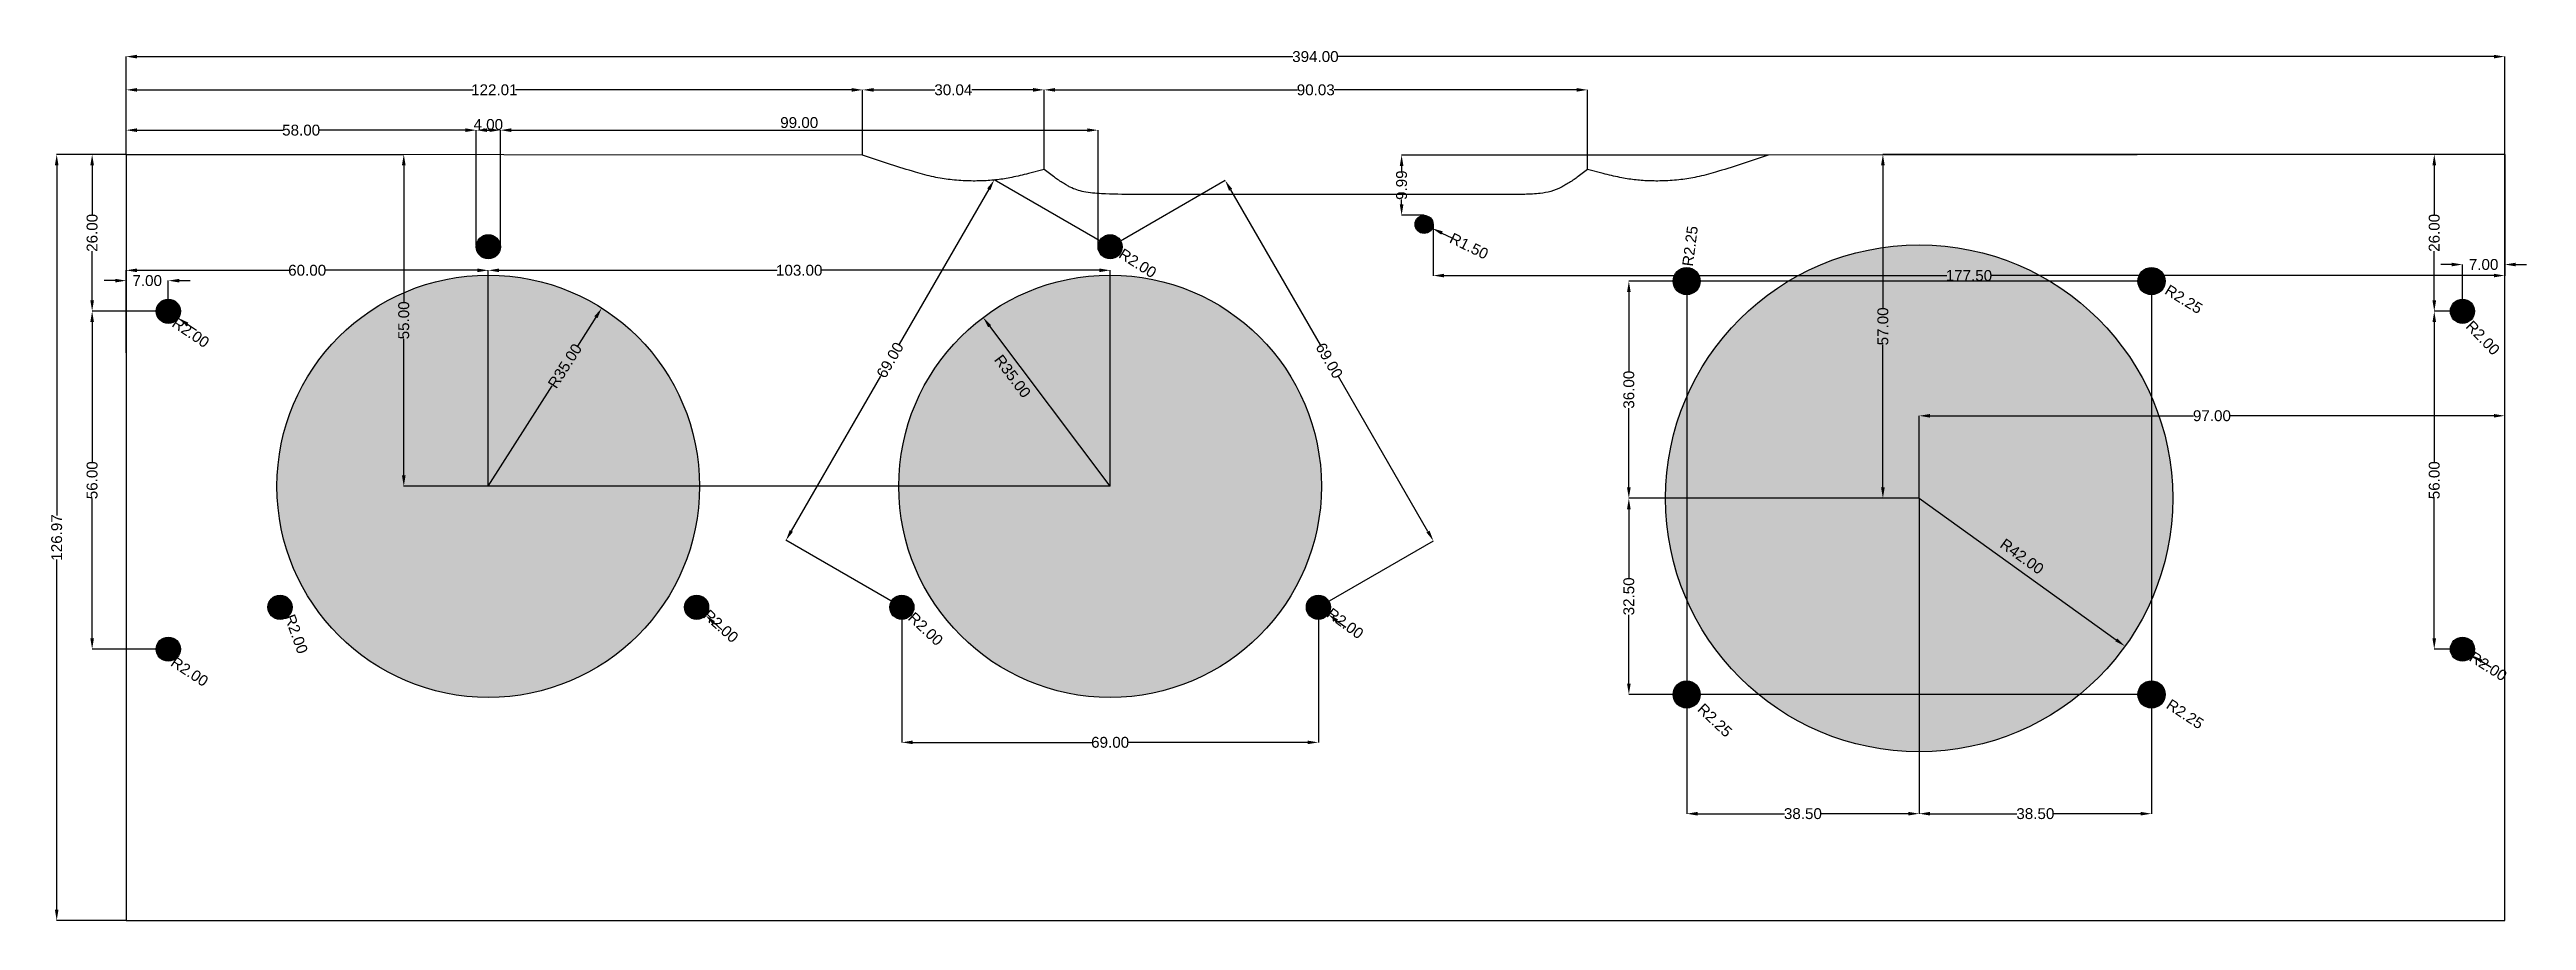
# Model space of a CAD drawing. Header units: centimetres. Extents: x -13 to 398, y 0 to 144.
import ezdxf

# ---------------------------------------------------------------- set-up
doc = ezdxf.new("R2010")
doc.units = ezdxf.units.CM
doc.header["$MEASUREMENT"] = 0
for name, color, linetype in [('Bemassung', 4, 'Continuous'), ('Schraffur', 7, 'Continuous'), ('Umrisse', 7, 'Continuous')]:
    doc.layers.add(name, color=color, linetype=linetype)
doc.styles.get("Standard").update_dxf_attribs({"font": 'arial.ttf'})
doc.dimstyles.get("Standard").update_dxf_attribs({"dimscale": 0.1, "dimtxt": 18, "dimasz": 18, "dimexe": 0.18, "dimexo": 0.0625, "dimgap": 0.09, "dimtad": 0, "dimzin": 0, "dimdsep": 46, "dimtxsty": 'Standard', "dimcen": 0, "dimadec": 0, "dimazin": 0, "dimtfac": 1, "dimtofl": 0, "dimtmove": 2, "dimatfit": 3, "dimfxl": 1, "dimtolj": 1, "dimtzin": 0, "dimarcsym": 0})

msp = doc.modelspace()

# ---------------------------------------------------------------- blocks, each defined once
blk = doc.blocks.new('*D36')
at = {"layer": 'Bemassung', "color": 0, "linetype": 'Continuous', "lineweight": -2, "transparency": 16777216}
for p, q in [((0, 126.98), (0, 137.69)), ((1.8, 137.67), (57.52, 137.67)), ((120.21, 137.67), (64.49, 137.67)), ((122.01, 126.87), (122.01, 137.69))]:
    blk.add_line(p, q, dxfattribs=at)
at = {"layer": 'Bemassung', "color": 0, "linetype": 'Continuous', "transparency": 16777216}
for points in [[(1.8, 137.97), (1.8, 137.37), (0, 137.67)], [(120.21, 137.97), (120.21, 137.37), (122.01, 137.67)]]:
    blk.add_solid(points, dxfattribs=at)
at = {"layer": 'Defpoints', "color": 0, "linetype": 'Continuous', "transparency": 16777216}
for p in [(122.01, 137.67), (0, 126.97), (122.01, 126.87)]:
    blk.add_point(p, dxfattribs=at)
at = {"layer": 'Bemassung', "color": 0, "linetype": 'Continuous', "transparency": 16777216, "insert": (61, 137.67), "char_height": 1.8, "attachment_point": 5}
blk.add_mtext('\\A1;122.01', dxfattribs=at)
blk = doc.blocks.new('*D37')
at = {"layer": 'Bemassung', "color": 0, "linetype": 'Continuous', "lineweight": -2, "transparency": 16777216}
for p, q in [((122.01, 126.87), (122.01, 137.69)), ((123.81, 137.67), (133.99, 137.67)), ((150.25, 137.67), (140.07, 137.67)), ((152.05, 124.48), (152.05, 137.69))]:
    blk.add_line(p, q, dxfattribs=at)
at = {"layer": 'Bemassung', "color": 0, "linetype": 'Continuous', "transparency": 16777216}
for points in [[(123.81, 137.97), (123.81, 137.37), (122.01, 137.67)], [(150.25, 137.97), (150.25, 137.37), (152.05, 137.67)]]:
    blk.add_solid(points, dxfattribs=at)
at = {"layer": 'Defpoints', "color": 0, "linetype": 'Continuous', "transparency": 16777216}
for p in [(152.05, 137.67), (122.01, 126.87), (152.05, 124.47)]:
    blk.add_point(p, dxfattribs=at)
at = {"layer": 'Bemassung', "color": 0, "linetype": 'Continuous', "transparency": 16777216, "insert": (137.03, 137.67), "char_height": 1.8, "attachment_point": 5}
blk.add_mtext('\\A1;30.04', dxfattribs=at)
blk = doc.blocks.new('*D38')
at = {"layer": 'Bemassung', "color": 0, "linetype": 'Continuous', "lineweight": -2, "transparency": 16777216}
for p, q in [((152.05, 124.48), (152.05, 137.69)), ((153.85, 137.67), (194.02, 137.67)), ((240.28, 137.67), (200.11, 137.67)), ((242.08, 124.48), (242.08, 137.69))]:
    blk.add_line(p, q, dxfattribs=at)
at = {"layer": 'Bemassung', "color": 0, "linetype": 'Continuous', "transparency": 16777216}
for points in [[(153.85, 137.97), (153.85, 137.37), (152.05, 137.67)], [(240.28, 137.97), (240.28, 137.37), (242.08, 137.67)]]:
    blk.add_solid(points, dxfattribs=at)
at = {"layer": 'Defpoints', "color": 0, "linetype": 'Continuous', "transparency": 16777216}
for p in [(242.08, 137.67), (152.05, 124.47), (242.08, 124.47)]:
    blk.add_point(p, dxfattribs=at)
at = {"layer": 'Bemassung', "color": 0, "linetype": 'Continuous', "transparency": 16777216, "insert": (197.06, 137.67), "char_height": 1.8, "attachment_point": 5}
blk.add_mtext('\\A1;90.03', dxfattribs=at)
blk = doc.blocks.new('*D39')
at = {"layer": 'Bemassung', "color": 0, "linetype": 'Continuous', "lineweight": -2, "transparency": 16777216}
for p, q in [((-0.01, 126.97), (-11.51, 126.97)), ((-11.49, 125.17), (-11.49, 67.15)), ((-11.49, 1.8), (-11.49, 59.82)), ((-0.01, 0), (-11.51, 0))]:
    blk.add_line(p, q, dxfattribs=at)
at = {"layer": 'Bemassung', "color": 0, "linetype": 'Continuous', "transparency": 16777216}
for points in [[(-11.79, 125.17), (-11.19, 125.17), (-11.49, 126.97)], [(-11.79, 1.8), (-11.19, 1.8), (-11.49, 0)]]:
    blk.add_solid(points, dxfattribs=at)
at = {"layer": 'Defpoints', "color": 0, "linetype": 'Continuous', "transparency": 16777216}
for p in [(0, 126.97), (0, 0), (-11.49, 0)]:
    blk.add_point(p, dxfattribs=at)
at = {"layer": 'Bemassung', "color": 0, "linetype": 'Continuous', "transparency": 16777216, "insert": (-11.49, 63.48), "char_height": 1.8, "attachment_point": 5, "rotation": 90}
blk.add_mtext('\\A1;126.97', dxfattribs=at)
blk = doc.blocks.new('*D40')
at = {"layer": 'Bemassung', "color": 0, "linetype": 'Continuous', "lineweight": -2, "transparency": 16777216}
for p, q in [((-1.8, 106.05), (-3.6, 106.05)), ((0, 100.98), (0, 106.07)), ((7, 100.98), (7, 106.07)), ((8.8, 106.05), (10.6, 106.05))]:
    blk.add_line(p, q, dxfattribs=at)
at = {"layer": 'Bemassung', "color": 0, "linetype": 'Continuous', "transparency": 16777216}
for points in [[(-1.8, 106.35), (-1.8, 105.75), (0, 106.05)], [(8.8, 106.35), (8.8, 105.75), (7, 106.05)]]:
    blk.add_solid(points, dxfattribs=at)
at = {"layer": 'Defpoints', "color": 0, "linetype": 'Continuous', "transparency": 16777216}
for p in [(0, 106.05), (0, 100.97), (7, 100.97)]:
    blk.add_point(p, dxfattribs=at)
at = {"layer": 'Bemassung', "color": 0, "linetype": 'Continuous', "transparency": 16777216, "insert": (3.5, 106.05), "char_height": 1.8, "attachment_point": 5}
blk.add_mtext('\\A1;7.00', dxfattribs=at)
blk = doc.blocks.new('*D41')
at = {"layer": 'Bemassung', "color": 0, "linetype": 'Continuous', "lineweight": -2, "transparency": 16777216}
for p, q in [((0, 126.98), (0, 131.01)), ((1.8, 130.99), (25.96, 130.99)), ((56.2, 130.99), (32.04, 130.99)), ((58, 111.92), (58, 131.01))]:
    blk.add_line(p, q, dxfattribs=at)
at = {"layer": 'Bemassung', "color": 0, "linetype": 'Continuous', "transparency": 16777216}
for points in [[(1.8, 131.29), (1.8, 130.69), (0, 130.99)], [(56.2, 131.29), (56.2, 130.69), (58, 130.99)]]:
    blk.add_solid(points, dxfattribs=at)
at = {"layer": 'Defpoints', "color": 0, "linetype": 'Continuous', "transparency": 16777216}
for p in [(58, 130.99), (0, 126.97), (58, 111.92)]:
    blk.add_point(p, dxfattribs=at)
at = {"layer": 'Bemassung', "color": 0, "linetype": 'Continuous', "transparency": 16777216, "insert": (29, 130.99), "char_height": 1.8, "attachment_point": 5}
blk.add_mtext('\\A1;58.00', dxfattribs=at)
blk = doc.blocks.new('*D42')
at = {"layer": 'Bemassung', "color": 0, "linetype": 'Continuous', "lineweight": -2, "transparency": 16777216}
for p, q in [((58, 111.92), (58, 131.01)), ((59.8, 130.99), (60.2, 130.99)), ((62, 111.92), (62, 131.01))]:
    blk.add_line(p, q, dxfattribs=at)
at = {"layer": 'Bemassung', "color": 0, "linetype": 'Continuous', "transparency": 16777216}
for points in [[(59.8, 131.29), (59.8, 130.69), (58, 130.99)], [(60.2, 131.29), (60.2, 130.69), (62, 130.99)]]:
    blk.add_solid(points, dxfattribs=at)
at = {"layer": 'Defpoints', "color": 0, "linetype": 'Continuous', "transparency": 16777216}
for p in [(62, 130.99), (58, 111.92), (62, 111.92)]:
    blk.add_point(p, dxfattribs=at)
at = {"layer": 'Bemassung', "color": 0, "linetype": 'Continuous', "transparency": 16777216, "insert": (60, 131.92), "char_height": 1.8, "attachment_point": 5}
blk.add_mtext('\\A1;4.00', dxfattribs=at)
blk = doc.blocks.new('*D43')
at = {"layer": 'Bemassung', "color": 0, "linetype": 'Continuous', "lineweight": -2, "transparency": 16777216}
for p, q in [((62, 111.92), (62, 131.01)), ((63.8, 130.99), (159.2, 130.99)), ((161, 111.92), (161, 131.01))]:
    blk.add_line(p, q, dxfattribs=at)
at = {"layer": 'Bemassung', "color": 0, "linetype": 'Continuous', "transparency": 16777216}
for points in [[(63.8, 131.29), (63.8, 130.69), (62, 130.99)], [(159.2, 131.29), (159.2, 130.69), (161, 130.99)]]:
    blk.add_solid(points, dxfattribs=at)
at = {"layer": 'Defpoints', "color": 0, "linetype": 'Continuous', "transparency": 16777216}
for p in [(161, 130.99), (62, 111.92), (161, 111.92)]:
    blk.add_point(p, dxfattribs=at)
at = {"layer": 'Bemassung', "color": 0, "linetype": 'Continuous', "transparency": 16777216, "insert": (111.5, 132.24), "char_height": 1.8, "attachment_point": 5}
blk.add_mtext('\\A1;99.00', dxfattribs=at)
blk = doc.blocks.new('*D44')
at = {"layer": 'Bemassung', "color": 0, "linetype": 'Continuous', "lineweight": -2, "transparency": 16777216}
for p, q in [((-0.01, 126.97), (-5.64, 126.97)), ((-5.62, 125.17), (-5.62, 117.03)), ((-5.62, 102.77), (-5.62, 110.91)), ((6.99, 100.97), (-5.64, 100.97))]:
    blk.add_line(p, q, dxfattribs=at)
at = {"layer": 'Bemassung', "color": 0, "linetype": 'Continuous', "transparency": 16777216}
for points in [[(-5.92, 125.17), (-5.32, 125.17), (-5.62, 126.97)], [(-5.92, 102.77), (-5.32, 102.77), (-5.62, 100.97)]]:
    blk.add_solid(points, dxfattribs=at)
at = {"layer": 'Defpoints', "color": 0, "linetype": 'Continuous', "transparency": 16777216}
for p in [(0, 126.97), (-5.62, 100.97), (7, 100.97)]:
    blk.add_point(p, dxfattribs=at)
at = {"layer": 'Bemassung', "color": 0, "linetype": 'Continuous', "transparency": 16777216, "insert": (-5.62, 113.97), "char_height": 1.8, "attachment_point": 5, "rotation": 90}
blk.add_mtext('\\A1;26.00', dxfattribs=at)
blk = doc.blocks.new('*D45')
at = {"layer": 'Bemassung', "color": 0, "linetype": 'Continuous', "lineweight": -2, "transparency": 16777216}
for p, q in [((6.99, 100.97), (-5.64, 100.97)), ((-5.62, 99.17), (-5.62, 76.01)), ((-5.62, 46.77), (-5.62, 69.93)), ((6.99, 44.97), (-5.64, 44.97))]:
    blk.add_line(p, q, dxfattribs=at)
at = {"layer": 'Bemassung', "color": 0, "linetype": 'Continuous', "transparency": 16777216}
for points in [[(-5.92, 99.17), (-5.32, 99.17), (-5.62, 100.97)], [(-5.92, 46.77), (-5.32, 46.77), (-5.62, 44.97)]]:
    blk.add_solid(points, dxfattribs=at)
at = {"layer": 'Defpoints', "color": 0, "linetype": 'Continuous', "transparency": 16777216}
for p in [(7, 100.97), (-5.62, 44.97), (7, 44.97)]:
    blk.add_point(p, dxfattribs=at)
at = {"layer": 'Bemassung', "color": 0, "linetype": 'Continuous', "transparency": 16777216, "insert": (-5.62, 72.97), "char_height": 1.8, "attachment_point": 5, "rotation": 90}
blk.add_mtext('\\A1;56.00', dxfattribs=at)
blk = doc.blocks.new('*D46')
at = {"layer": 'Bemassung', "color": 0, "linetype": 'Continuous', "lineweight": -2, "transparency": 16777216}
for p, q in [((142.9, 121.19), (128.07, 95.52)), ((162.99, 111.67), (143.78, 122.76)), ((110.2, 64.56), (125.02, 90.24)), ((128.49, 51.91), (109.28, 63.01))]:
    blk.add_line(p, q, dxfattribs=at)
at = {"layer": 'Bemassung', "color": 0, "linetype": 'Continuous', "transparency": 16777216}
for points in [[(142.64, 121.34), (143.16, 121.04), (143.8, 122.75)], [(109.94, 64.71), (110.46, 64.41), (109.3, 63)]]:
    blk.add_solid(points, dxfattribs=at)
at = {"layer": 'Defpoints', "color": 0, "linetype": 'Continuous', "transparency": 16777216}
for p in [(143.8, 122.75), (163, 111.67), (128.5, 51.91)]:
    blk.add_point(p, dxfattribs=at)
at = {"layer": 'Bemassung', "color": 0, "linetype": 'Continuous', "transparency": 16777216, "insert": (126.55, 92.88), "char_height": 1.8, "attachment_point": 5, "rotation": 60}
blk.add_mtext('\\A1;69.00', dxfattribs=at)
blk = doc.blocks.new('*D47')
at = {"layer": 'Bemassung', "color": 0, "linetype": 'Continuous', "lineweight": -2, "transparency": 16777216}
for p, q in [((128.5, 51.65), (128.5, 29.5)), ((197.5, 51.65), (197.5, 29.5)), ((130.3, 29.52), (159.95, 29.52)), ((195.7, 29.52), (166.05, 29.52))]:
    blk.add_line(p, q, dxfattribs=at)
at = {"layer": 'Bemassung', "color": 0, "linetype": 'Continuous', "transparency": 16777216}
for points in [[(130.3, 29.82), (130.3, 29.22), (128.5, 29.52)], [(195.7, 29.82), (195.7, 29.22), (197.5, 29.52)]]:
    blk.add_solid(points, dxfattribs=at)
at = {"layer": 'Defpoints', "color": 0, "linetype": 'Continuous', "transparency": 16777216}
for p in [(128.5, 51.66), (197.5, 51.66), (197.5, 29.52)]:
    blk.add_point(p, dxfattribs=at)
at = {"layer": 'Bemassung', "color": 0, "linetype": 'Continuous', "transparency": 16777216, "insert": (163, 29.52), "char_height": 1.8, "attachment_point": 5}
blk.add_mtext('\\A1;69.00', dxfattribs=at)
blk = doc.blocks.new('*D48')
at = {"layer": 'Bemassung', "color": 0, "linetype": 'Continuous', "lineweight": -2, "transparency": 16777216}
for p, q in [((163.01, 111.67), (182.07, 122.68)), ((182.95, 121.11), (197.78, 95.43)), ((215.65, 64.47), (200.83, 90.15)), ((197.51, 51.91), (216.57, 62.92))]:
    blk.add_line(p, q, dxfattribs=at)
at = {"layer": 'Bemassung', "color": 0, "linetype": 'Continuous', "transparency": 16777216}
for points in [[(183.21, 121.26), (182.69, 120.96), (182.05, 122.67)], [(215.91, 64.62), (215.39, 64.32), (216.55, 62.91)]]:
    blk.add_solid(points, dxfattribs=at)
at = {"layer": 'Defpoints', "color": 0, "linetype": 'Continuous', "transparency": 16777216}
for p in [(163, 111.67), (216.55, 62.91), (197.5, 51.91)]:
    blk.add_point(p, dxfattribs=at)
at = {"layer": 'Bemassung', "color": 0, "linetype": 'Continuous', "transparency": 16777216, "insert": (199.3, 92.79), "char_height": 1.8, "attachment_point": 5, "rotation": 300}
blk.add_mtext('\\A1;69.00', dxfattribs=at)
blk = doc.blocks.new('*D50')
at = {"layer": 'Bemassung', "color": 0, "linetype": 'Continuous', "lineweight": -2, "transparency": 16777216}
blk.add_line((10.15, 98.84), (11.64, 97.83), dxfattribs=at)
at = {"layer": 'Bemassung', "color": 0, "linetype": 'Continuous', "transparency": 16777216}
blk.add_solid([(10.32, 99.09), (9.98, 98.59), (8.66, 99.85)], dxfattribs=at)
at = {"layer": 'Defpoints', "color": 0, "linetype": 'Continuous', "transparency": 16777216}
for p in [(7, 100.97), (8.66, 99.85)]:
    blk.add_point(p, dxfattribs=at)
at = {"layer": 'Bemassung', "color": 0, "linetype": 'Continuous', "transparency": 16777216, "insert": (10.71, 97.43), "char_height": 1.8, "attachment_point": 5, "rotation": 325.9093}
blk.add_mtext('\\A1;R2.00', dxfattribs=at)
blk = doc.blocks.new('*D51')
at = {"layer": 'Bemassung', "color": 0, "linetype": 'Continuous', "lineweight": -2, "transparency": 16777216}
blk.add_line((7, 44.97), (7.17, 44.86), dxfattribs=at)
at = {"layer": 'Bemassung', "color": 0, "linetype": 'Continuous', "transparency": 16777216}
blk.add_solid([(7.33, 45.11), (7, 44.61), (8.67, 43.88)], dxfattribs=at)
at = {"layer": 'Defpoints', "color": 0, "linetype": 'Continuous', "transparency": 16777216}
for p in [(7, 44.97), (8.67, 43.88)]:
    blk.add_point(p, dxfattribs=at)
at = {"layer": 'Bemassung', "color": 0, "linetype": 'Continuous', "transparency": 16777216, "insert": (10.52, 41.24), "char_height": 1.8, "attachment_point": 5, "rotation": 326.8645}
blk.add_mtext('\\A1;R2.00', dxfattribs=at)
blk = doc.blocks.new('*D52')
at = {"layer": 'Bemassung', "color": 0, "linetype": 'Continuous', "lineweight": -2, "transparency": 16777216}
blk.add_line((25.5, 51.91), (25.57, 51.72), dxfattribs=at)
at = {"layer": 'Bemassung', "color": 0, "linetype": 'Continuous', "transparency": 16777216}
blk.add_solid([(25.85, 51.82), (25.29, 51.62), (26.18, 50.03)], dxfattribs=at)
at = {"layer": 'Defpoints', "color": 0, "linetype": 'Continuous', "transparency": 16777216}
for p in [(25.5, 51.91), (26.18, 50.03)]:
    blk.add_point(p, dxfattribs=at)
at = {"layer": 'Bemassung', "color": 0, "linetype": 'Continuous', "transparency": 16777216, "insert": (28.19, 47.49), "char_height": 1.8, "attachment_point": 5, "rotation": 289.8149}
blk.add_mtext('\\A1;R2.00', dxfattribs=at)
blk = doc.blocks.new('*D53')
at = {"layer": 'Bemassung', "color": 0, "linetype": 'Continuous', "lineweight": -2, "transparency": 16777216}
blk.add_line((97.33, 49.37), (98.67, 48.17), dxfattribs=at)
at = {"layer": 'Bemassung', "color": 0, "linetype": 'Continuous', "transparency": 16777216}
blk.add_solid([(97.53, 49.6), (97.13, 49.15), (95.99, 50.57)], dxfattribs=at)
at = {"layer": 'Defpoints', "color": 0, "linetype": 'Continuous', "transparency": 16777216}
for p in [(94.5, 51.91), (95.99, 50.57)]:
    blk.add_point(p, dxfattribs=at)
at = {"layer": 'Bemassung', "color": 0, "linetype": 'Continuous', "transparency": 16777216, "insert": (98.51, 48.78), "char_height": 1.8, "attachment_point": 5, "rotation": 318.1187}
blk.add_mtext('\\A1;R2.00', dxfattribs=at)
blk = doc.blocks.new('*D54')
at = {"layer": 'Bemassung', "color": 0, "linetype": 'Continuous', "lineweight": -2, "transparency": 16777216}
blk.add_line((128.5, 51.91), (128.65, 51.77), dxfattribs=at)
at = {"layer": 'Bemassung', "color": 0, "linetype": 'Continuous', "transparency": 16777216}
blk.add_solid([(128.85, 51.99), (128.44, 51.55), (129.96, 50.54)], dxfattribs=at)
at = {"layer": 'Defpoints', "color": 0, "linetype": 'Continuous', "transparency": 16777216}
for p in [(128.5, 51.91), (129.96, 50.54)]:
    blk.add_point(p, dxfattribs=at)
at = {"layer": 'Bemassung', "color": 0, "linetype": 'Continuous', "transparency": 16777216, "insert": (132.44, 48.32), "char_height": 1.8, "attachment_point": 5, "rotation": 316.8653}
blk.add_mtext('\\A1;R2.00', dxfattribs=at)
blk = doc.blocks.new('*D55')
at = {"layer": 'Bemassung', "color": 0, "linetype": 'Continuous', "lineweight": -2, "transparency": 16777216}
blk.add_line((163, 111.67), (163.17, 111.56), dxfattribs=at)
at = {"layer": 'Bemassung', "color": 0, "linetype": 'Continuous', "transparency": 16777216}
blk.add_solid([(163.33, 111.81), (163.01, 111.31), (164.69, 110.6)], dxfattribs=at)
at = {"layer": 'Defpoints', "color": 0, "linetype": 'Continuous', "transparency": 16777216}
for p in [(163, 111.67), (164.69, 110.6)]:
    blk.add_point(p, dxfattribs=at)
at = {"layer": 'Bemassung', "color": 0, "linetype": 'Continuous', "transparency": 16777216, "insert": (167.57, 108.94), "char_height": 1.8, "attachment_point": 5, "rotation": 327.6788}
blk.add_mtext('\\A1;R2.00', dxfattribs=at)
blk = doc.blocks.new('*D56')
at = {"layer": 'Bemassung', "color": 0, "linetype": 'Continuous', "lineweight": -2, "transparency": 16777216}
blk.add_line((200.57, 49.67), (202.02, 48.61), dxfattribs=at)
at = {"layer": 'Bemassung', "color": 0, "linetype": 'Continuous', "transparency": 16777216}
blk.add_solid([(200.75, 49.91), (200.39, 49.43), (199.12, 50.73)], dxfattribs=at)
at = {"layer": 'Defpoints', "color": 0, "linetype": 'Continuous', "transparency": 16777216}
for p in [(197.5, 51.91), (199.12, 50.73)]:
    blk.add_point(p, dxfattribs=at)
at = {"layer": 'Bemassung', "color": 0, "linetype": 'Continuous', "transparency": 16777216, "insert": (201.94, 49.23), "char_height": 1.8, "attachment_point": 5, "rotation": 323.8902}
blk.add_mtext('\\A1;R2.00', dxfattribs=at)
blk = doc.blocks.new('*D58')
at = {"layer": 'Bemassung', "color": 0, "linetype": 'Continuous', "lineweight": -2, "transparency": 16777216}
blk.add_line((217.97, 113.94), (219.59, 113.15), dxfattribs=at)
at = {"layer": 'Bemassung', "color": 0, "linetype": 'Continuous', "transparency": 16777216}
blk.add_solid([(218.1, 114.21), (217.84, 113.67), (216.35, 114.73)], dxfattribs=at)
at = {"layer": 'Defpoints', "color": 0, "linetype": 'Continuous', "transparency": 16777216}
for p in [(215, 115.38), (216.35, 114.73)]:
    blk.add_point(p, dxfattribs=at)
at = {"layer": 'Bemassung', "color": 0, "linetype": 'Continuous', "transparency": 16777216, "insert": (222.45, 111.77), "char_height": 1.8, "attachment_point": 5, "rotation": 334.1256}
blk.add_mtext('\\A1;R1.50', dxfattribs=at)
blk = doc.blocks.new('*D65')
at = {"layer": 'Bemassung', "color": 0, "linetype": 'Continuous', "lineweight": -2, "transparency": 16777216}
for p, q in [((0, 126.98), (0, 143.2)), ((1.8, 143.18), (193.26, 143.18)), ((392.2, 143.18), (200.74, 143.18)), ((394, 126.98), (394, 143.2))]:
    blk.add_line(p, q, dxfattribs=at)
at = {"layer": 'Bemassung', "color": 0, "linetype": 'Continuous', "transparency": 16777216}
for points in [[(1.8, 143.48), (1.8, 142.88), (0, 143.18)], [(392.2, 143.48), (392.2, 142.88), (394, 143.18)]]:
    blk.add_solid(points, dxfattribs=at)
at = {"layer": 'Defpoints', "color": 0, "linetype": 'Continuous', "transparency": 16777216}
for p in [(394, 143.18), (0, 126.97), (394, 126.97)]:
    blk.add_point(p, dxfattribs=at)
at = {"layer": 'Bemassung', "color": 0, "linetype": 'Continuous', "transparency": 16777216, "insert": (197, 143.18), "char_height": 1.8, "attachment_point": 5}
blk.add_mtext('\\A1;394.00', dxfattribs=at)
blk = doc.blocks.new('*D66')
at = {"layer": 'Bemassung', "color": 0, "linetype": 'Continuous', "lineweight": -2, "transparency": 16777216}
for p, q in [((0, 94.11), (0, 107.78)), ((1.8, 107.76), (26.95, 107.76)), ((58.2, 107.76), (33.05, 107.76)), ((60, 72.23), (60, 107.78))]:
    blk.add_line(p, q, dxfattribs=at)
at = {"layer": 'Bemassung', "color": 0, "linetype": 'Continuous', "transparency": 16777216}
for points in [[(1.8, 108.06), (1.8, 107.46), (0, 107.76)], [(58.2, 108.06), (58.2, 107.46), (60, 107.76)]]:
    blk.add_solid(points, dxfattribs=at)
at = {"layer": 'Defpoints', "color": 0, "linetype": 'Continuous', "transparency": 16777216}
for p in [(60, 107.76), (0, 94.1), (60, 72.22)]:
    blk.add_point(p, dxfattribs=at)
at = {"layer": 'Bemassung', "color": 0, "linetype": 'Continuous', "transparency": 16777216, "insert": (30, 107.76), "char_height": 1.8, "attachment_point": 5}
blk.add_mtext('\\A1;60.00', dxfattribs=at)
blk = doc.blocks.new('*D67')
at = {"layer": 'Bemassung', "color": 0, "linetype": 'Continuous', "lineweight": -2, "transparency": 16777216}
for p, q in [((60, 71.98), (60, 107.78)), ((61.8, 107.76), (107.84, 107.76)), ((161.2, 107.76), (115.16, 107.76)), ((163, 71.98), (163, 107.78))]:
    blk.add_line(p, q, dxfattribs=at)
at = {"layer": 'Bemassung', "color": 0, "linetype": 'Continuous', "transparency": 16777216}
for points in [[(61.8, 108.06), (61.8, 107.46), (60, 107.76)], [(161.2, 108.06), (161.2, 107.46), (163, 107.76)]]:
    blk.add_solid(points, dxfattribs=at)
at = {"layer": 'Defpoints', "color": 0, "linetype": 'Continuous', "transparency": 16777216}
for p in [(163, 107.76), (60, 71.97), (163, 71.97)]:
    blk.add_point(p, dxfattribs=at)
at = {"layer": 'Bemassung', "color": 0, "linetype": 'Continuous', "transparency": 16777216, "insert": (111.5, 107.76), "char_height": 1.8, "attachment_point": 5}
blk.add_mtext('\\A1;103.00', dxfattribs=at)
blk = doc.blocks.new('*D68')
at = {"layer": 'Bemassung', "color": 0, "linetype": 'Continuous', "lineweight": -2, "transparency": 16777216}
for p, q in [((0.01, 126.97), (46.02, 126.97)), ((46, 125.17), (46, 102.51)), ((46, 73.77), (46, 96.43)), ((162.99, 71.97), (45.98, 71.97))]:
    blk.add_line(p, q, dxfattribs=at)
at = {"layer": 'Bemassung', "color": 0, "linetype": 'Continuous', "transparency": 16777216}
for points in [[(45.7, 125.17), (46.3, 125.17), (46, 126.97)], [(45.7, 73.77), (46.3, 73.77), (46, 71.97)]]:
    blk.add_solid(points, dxfattribs=at)
at = {"layer": 'Defpoints', "color": 0, "linetype": 'Continuous', "transparency": 16777216}
for p in [(0, 126.97), (46, 71.97), (163, 71.97)]:
    blk.add_point(p, dxfattribs=at)
at = {"layer": 'Bemassung', "color": 0, "linetype": 'Continuous', "transparency": 16777216, "insert": (46, 99.47), "char_height": 1.8, "attachment_point": 5, "rotation": 90}
blk.add_mtext('\\A1;55.00', dxfattribs=at)
blk = doc.blocks.new('*D69')
at = {"layer": 'Bemassung', "color": 0, "linetype": 'Continuous', "lineweight": -2, "transparency": 16777216}
for p, q in [((272.01, 126.87), (211.26, 126.87)), ((211.28, 125.07), (211.28, 124.22)), ((211.28, 118.68), (211.28, 119.52)), ((215, 116.88), (211.26, 116.88))]:
    blk.add_line(p, q, dxfattribs=at)
at = {"layer": 'Bemassung', "color": 0, "linetype": 'Continuous', "transparency": 16777216}
for points in [[(210.98, 125.07), (211.58, 125.07), (211.28, 126.87)], [(210.98, 118.68), (211.58, 118.68), (211.28, 116.88)]]:
    blk.add_solid(points, dxfattribs=at)
at = {"layer": 'Defpoints', "color": 0, "linetype": 'Continuous', "transparency": 16777216}
for p in [(272.02, 126.87), (211.28, 116.88), (215, 116.88)]:
    blk.add_point(p, dxfattribs=at)
at = {"layer": 'Bemassung', "color": 0, "linetype": 'Continuous', "transparency": 16777216, "insert": (211.28, 121.87), "char_height": 1.8, "attachment_point": 5, "rotation": 90}
blk.add_mtext('\\A1;9.99', dxfattribs=at)
blk = doc.blocks.new('*D79')
at = {"layer": 'Bemassung', "color": 0, "linetype": 'Continuous', "lineweight": -2, "transparency": 16777216}
for p, q in [((394, 126.96), (394, 108.7)), ((385.2, 108.72), (383.4, 108.72)), ((387, 100.98), (387, 108.74)), ((395.8, 108.72), (397.6, 108.72))]:
    blk.add_line(p, q, dxfattribs=at)
at = {"layer": 'Bemassung', "color": 0, "linetype": 'Continuous', "transparency": 16777216}
for points in [[(385.2, 109.02), (385.2, 108.42), (387, 108.72)], [(395.8, 109.02), (395.8, 108.42), (394, 108.72)]]:
    blk.add_solid(points, dxfattribs=at)
at = {"layer": 'Defpoints', "color": 0, "linetype": 'Continuous', "transparency": 16777216}
for p in [(394, 126.97), (387, 108.72), (387, 100.97)]:
    blk.add_point(p, dxfattribs=at)
at = {"layer": 'Bemassung', "color": 0, "linetype": 'Continuous', "transparency": 16777216, "insert": (390.5, 108.72), "char_height": 1.8, "attachment_point": 5}
blk.add_mtext('\\A1;7.00', dxfattribs=at)
blk = doc.blocks.new('*D80')
at = {"layer": 'Bemassung', "color": 0, "linetype": 'Continuous', "lineweight": -2, "transparency": 16777216}
for p, q in [((393.99, 126.97), (382.31, 126.97)), ((382.33, 125.17), (382.33, 117.03)), ((382.33, 102.77), (382.33, 110.91)), ((386.99, 100.97), (382.31, 100.97))]:
    blk.add_line(p, q, dxfattribs=at)
at = {"layer": 'Bemassung', "color": 0, "linetype": 'Continuous', "transparency": 16777216}
for points in [[(382.03, 125.17), (382.63, 125.17), (382.33, 126.97)], [(382.03, 102.77), (382.63, 102.77), (382.33, 100.97)]]:
    blk.add_solid(points, dxfattribs=at)
at = {"layer": 'Defpoints', "color": 0, "linetype": 'Continuous', "transparency": 16777216}
for p in [(394, 126.97), (382.33, 100.97), (387, 100.97)]:
    blk.add_point(p, dxfattribs=at)
at = {"layer": 'Bemassung', "color": 0, "linetype": 'Continuous', "transparency": 16777216, "insert": (382.33, 113.97), "char_height": 1.8, "attachment_point": 5, "rotation": 90}
blk.add_mtext('\\A1;26.00', dxfattribs=at)
blk = doc.blocks.new('*D81')
at = {"layer": 'Bemassung', "color": 0, "linetype": 'Continuous', "lineweight": -2, "transparency": 16777216}
for p, q in [((386.99, 100.97), (382.31, 100.97)), ((382.33, 99.17), (382.33, 76.01)), ((382.33, 46.77), (382.33, 69.93)), ((386.99, 44.97), (382.31, 44.97))]:
    blk.add_line(p, q, dxfattribs=at)
at = {"layer": 'Bemassung', "color": 0, "linetype": 'Continuous', "transparency": 16777216}
for points in [[(382.03, 99.17), (382.63, 99.17), (382.33, 100.97)], [(382.03, 46.77), (382.63, 46.77), (382.33, 44.97)]]:
    blk.add_solid(points, dxfattribs=at)
at = {"layer": 'Defpoints', "color": 0, "linetype": 'Continuous', "transparency": 16777216}
for p in [(387, 100.97), (382.33, 44.97), (387, 44.97)]:
    blk.add_point(p, dxfattribs=at)
at = {"layer": 'Bemassung', "color": 0, "linetype": 'Continuous', "transparency": 16777216, "insert": (382.33, 72.97), "char_height": 1.8, "attachment_point": 5, "rotation": 90}
blk.add_mtext('\\A1;56.00', dxfattribs=at)
blk = doc.blocks.new('*D82')
at = {"layer": 'Bemassung', "color": 0, "linetype": 'Continuous', "lineweight": -2, "transparency": 16777216}
blk.add_line((387, 100.97), (387.14, 100.83), dxfattribs=at)
at = {"layer": 'Bemassung', "color": 0, "linetype": 'Continuous', "transparency": 16777216}
blk.add_solid([(387.35, 101.03), (386.92, 100.62), (388.39, 99.53)], dxfattribs=at)
at = {"layer": 'Defpoints', "color": 0, "linetype": 'Continuous', "transparency": 16777216}
for p in [(387, 100.97), (388.39, 99.53)]:
    blk.add_point(p, dxfattribs=at)
at = {"layer": 'Bemassung', "color": 0, "linetype": 'Continuous', "transparency": 16777216, "insert": (390.37, 96.56), "char_height": 1.8, "attachment_point": 5, "rotation": 313.937}
blk.add_mtext('\\A1;R2.00', dxfattribs=at)
blk = doc.blocks.new('*D83')
at = {"layer": 'Bemassung', "color": 0, "linetype": 'Continuous', "lineweight": -2, "transparency": 16777216}
blk.add_line((390.21, 42.93), (391.73, 41.97), dxfattribs=at)
at = {"layer": 'Bemassung', "color": 0, "linetype": 'Continuous', "transparency": 16777216}
blk.add_solid([(390.37, 43.19), (390.05, 42.68), (388.69, 43.9)], dxfattribs=at)
at = {"layer": 'Defpoints', "color": 0, "linetype": 'Continuous', "transparency": 16777216}
for p in [(387, 44.97), (388.69, 43.9)]:
    blk.add_point(p, dxfattribs=at)
at = {"layer": 'Bemassung', "color": 0, "linetype": 'Continuous', "transparency": 16777216, "insert": (391.26, 42.12), "char_height": 1.8, "attachment_point": 5, "rotation": 327.6082}
blk.add_mtext('\\A1;R2.00', dxfattribs=at)
blk = doc.blocks.new('*D84')
at = {"layer": 'Bemassung', "color": 0, "linetype": 'Continuous', "lineweight": -2, "transparency": 16777216}
for p, q in [((77.83, 99.98), (74.79, 95.2)), ((60, 71.97), (70.59, 88.61))]:
    blk.add_line(p, q, dxfattribs=at)
at = {"layer": 'Bemassung', "color": 0, "linetype": 'Continuous', "transparency": 16777216}
blk.add_solid([(77.57, 100.14), (78.08, 99.82), (78.79, 101.5)], dxfattribs=at)
at = {"layer": 'Defpoints', "color": 0, "linetype": 'Continuous', "transparency": 16777216}
for p in [(78.79, 101.5), (60, 71.97)]:
    blk.add_point(p, dxfattribs=at)
at = {"layer": 'Bemassung', "color": 0, "linetype": 'Continuous', "transparency": 16777216, "insert": (72.69, 91.91), "char_height": 1.8, "attachment_point": 5, "rotation": 57.5215}
blk.add_mtext('\\A1;R35.00', dxfattribs=at)
blk = doc.blocks.new('*D85')
at = {"layer": 'Bemassung', "color": 0, "linetype": 'Continuous', "lineweight": -2, "transparency": 16777216}
blk.add_line((163, 71.97), (143.05, 98.5), dxfattribs=at)
at = {"layer": 'Bemassung', "color": 0, "linetype": 'Continuous', "transparency": 16777216}
blk.add_solid([(143.29, 98.68), (142.81, 98.32), (141.96, 99.94)], dxfattribs=at)
at = {"layer": 'Defpoints', "color": 0, "linetype": 'Continuous', "transparency": 16777216}
for p in [(141.96, 99.94), (163, 71.97)]:
    blk.add_point(p, dxfattribs=at)
at = {"layer": 'Bemassung', "color": 0, "linetype": 'Continuous', "transparency": 16777216, "insert": (146.84, 90.21), "char_height": 1.8, "attachment_point": 5, "rotation": 306.9433}
blk.add_mtext('\\A1;R35.00', dxfattribs=at)
blk = doc.blocks.new('*D86')
at = {"layer": 'Bemassung', "color": 0, "linetype": 'Continuous', "lineweight": -2, "transparency": 16777216}
for p, q in [((216.5, 115.37), (216.5, 106.87)), ((394, 115.37), (394, 106.87)), ((218.3, 106.89), (301.59, 106.89)), ((392.2, 106.89), (308.91, 106.89))]:
    blk.add_line(p, q, dxfattribs=at)
at = {"layer": 'Bemassung', "color": 0, "linetype": 'Continuous', "transparency": 16777216}
for points in [[(218.3, 107.19), (218.3, 106.59), (216.5, 106.89)], [(392.2, 107.19), (392.2, 106.59), (394, 106.89)]]:
    blk.add_solid(points, dxfattribs=at)
at = {"layer": 'Defpoints', "color": 0, "linetype": 'Continuous', "transparency": 16777216}
for p in [(216.5, 115.38), (394, 115.38), (394, 106.89)]:
    blk.add_point(p, dxfattribs=at)
at = {"layer": 'Bemassung', "color": 0, "linetype": 'Continuous', "transparency": 16777216, "insert": (305.25, 106.89), "char_height": 1.8, "attachment_point": 5}
blk.add_mtext('\\A1;177.50', dxfattribs=at)
blk = doc.blocks.new('*D87')
at = {"layer": 'Bemassung', "color": 0, "linetype": 'Continuous', "lineweight": -2, "transparency": 16777216}
for p, q in [((297, 69.98), (297, 83.67)), ((298.8, 83.65), (342.46, 83.65)), ((392.2, 83.65), (348.54, 83.65)), ((394, 69.98), (394, 83.67))]:
    blk.add_line(p, q, dxfattribs=at)
at = {"layer": 'Bemassung', "color": 0, "linetype": 'Continuous', "transparency": 16777216}
for points in [[(298.8, 83.95), (298.8, 83.35), (297, 83.65)], [(392.2, 83.95), (392.2, 83.35), (394, 83.65)]]:
    blk.add_solid(points, dxfattribs=at)
at = {"layer": 'Defpoints', "color": 0, "linetype": 'Continuous', "transparency": 16777216}
for p in [(394, 83.65), (297, 69.97), (394, 69.97)]:
    blk.add_point(p, dxfattribs=at)
at = {"layer": 'Bemassung', "color": 0, "linetype": 'Continuous', "transparency": 16777216, "insert": (345.5, 83.65), "char_height": 1.8, "attachment_point": 5}
blk.add_mtext('\\A1;97.00', dxfattribs=at)
blk = doc.blocks.new('*D89')
at = {"layer": 'Bemassung', "color": 0, "linetype": 'Continuous', "lineweight": -2, "transparency": 16777216}
for p, q in [((382.32, 126.97), (290.98, 126.97)), ((291, 125.17), (291, 101.51)), ((291, 71.77), (291, 95.43)), ((296.99, 69.97), (290.98, 69.97))]:
    blk.add_line(p, q, dxfattribs=at)
at = {"layer": 'Bemassung', "color": 0, "linetype": 'Continuous', "transparency": 16777216}
for points in [[(290.7, 125.17), (291.3, 125.17), (291, 126.97)], [(290.7, 71.77), (291.3, 71.77), (291, 69.97)]]:
    blk.add_solid(points, dxfattribs=at)
at = {"layer": 'Defpoints', "color": 0, "linetype": 'Continuous', "transparency": 16777216}
for p in [(382.33, 126.97), (291, 69.97), (297, 69.97)]:
    blk.add_point(p, dxfattribs=at)
at = {"layer": 'Bemassung', "color": 0, "linetype": 'Continuous', "transparency": 16777216, "insert": (291, 98.47), "char_height": 1.8, "attachment_point": 5, "rotation": 90}
blk.add_mtext('\\A1;57.00', dxfattribs=at)
blk = doc.blocks.new('*D90')
at = {"layer": 'Bemassung', "color": 0, "linetype": 'Continuous', "lineweight": -2, "transparency": 16777216}
for p, q in [((335.49, 105.97), (248.9, 105.97)), ((248.92, 104.17), (248.92, 91.01)), ((248.92, 71.77), (248.92, 84.93)), ((296.99, 69.97), (248.9, 69.97))]:
    blk.add_line(p, q, dxfattribs=at)
at = {"layer": 'Bemassung', "color": 0, "linetype": 'Continuous', "transparency": 16777216}
for points in [[(248.62, 104.17), (249.22, 104.17), (248.92, 105.97)], [(248.62, 71.77), (249.22, 71.77), (248.92, 69.97)]]:
    blk.add_solid(points, dxfattribs=at)
at = {"layer": 'Defpoints', "color": 0, "linetype": 'Continuous', "transparency": 16777216}
for p in [(335.5, 105.97), (248.92, 69.97), (297, 69.97)]:
    blk.add_point(p, dxfattribs=at)
at = {"layer": 'Bemassung', "color": 0, "linetype": 'Continuous', "transparency": 16777216, "insert": (248.92, 87.97), "char_height": 1.8, "attachment_point": 5, "rotation": 90}
blk.add_mtext('\\A1;36.00', dxfattribs=at)
blk = doc.blocks.new('*D91')
at = {"layer": 'Bemassung', "color": 0, "linetype": 'Continuous', "lineweight": -2, "transparency": 16777216}
for p, q in [((296.99, 69.97), (248.9, 69.97)), ((248.92, 68.17), (248.92, 56.76)), ((248.92, 39.27), (248.92, 50.68)), ((335.49, 37.47), (248.9, 37.47))]:
    blk.add_line(p, q, dxfattribs=at)
at = {"layer": 'Bemassung', "color": 0, "linetype": 'Continuous', "transparency": 16777216}
for points in [[(248.62, 68.17), (249.22, 68.17), (248.92, 69.97)], [(248.62, 39.27), (249.22, 39.27), (248.92, 37.47)]]:
    blk.add_solid(points, dxfattribs=at)
at = {"layer": 'Defpoints', "color": 0, "linetype": 'Continuous', "transparency": 16777216}
for p in [(297, 69.97), (248.92, 37.47), (335.5, 37.47)]:
    blk.add_point(p, dxfattribs=at)
at = {"layer": 'Bemassung', "color": 0, "linetype": 'Continuous', "transparency": 16777216, "insert": (248.92, 53.72), "char_height": 1.8, "attachment_point": 5, "rotation": 90}
blk.add_mtext('\\A1;32.50', dxfattribs=at)
blk = doc.blocks.new('*D92')
at = {"layer": 'Bemassung', "color": 0, "linetype": 'Continuous', "lineweight": -2, "transparency": 16777216}
for p, q in [((258.5, 105.96), (258.5, 17.68)), ((297, 69.96), (297, 17.68)), ((260.3, 17.7), (274.71, 17.7)), ((295.2, 17.7), (280.79, 17.7))]:
    blk.add_line(p, q, dxfattribs=at)
at = {"layer": 'Bemassung', "color": 0, "linetype": 'Continuous', "transparency": 16777216}
for points in [[(260.3, 18), (260.3, 17.4), (258.5, 17.7)], [(295.2, 18), (295.2, 17.4), (297, 17.7)]]:
    blk.add_solid(points, dxfattribs=at)
at = {"layer": 'Defpoints', "color": 0, "linetype": 'Continuous', "transparency": 16777216}
for p in [(258.5, 105.97), (297, 69.97), (297, 17.7)]:
    blk.add_point(p, dxfattribs=at)
at = {"layer": 'Bemassung', "color": 0, "linetype": 'Continuous', "transparency": 16777216, "insert": (277.75, 17.7), "char_height": 1.8, "attachment_point": 5}
blk.add_mtext('\\A1;38.50', dxfattribs=at)
blk = doc.blocks.new('*D93')
at = {"layer": 'Bemassung', "color": 0, "linetype": 'Continuous', "lineweight": -2, "transparency": 16777216}
for p, q in [((335.5, 105.96), (335.5, 17.68)), ((297, 69.96), (297, 17.68)), ((298.8, 17.7), (313.21, 17.7)), ((333.7, 17.7), (319.29, 17.7))]:
    blk.add_line(p, q, dxfattribs=at)
at = {"layer": 'Bemassung', "color": 0, "linetype": 'Continuous', "transparency": 16777216}
for points in [[(298.8, 18), (298.8, 17.4), (297, 17.7)], [(333.7, 18), (333.7, 17.4), (335.5, 17.7)]]:
    blk.add_solid(points, dxfattribs=at)
at = {"layer": 'Defpoints', "color": 0, "linetype": 'Continuous', "transparency": 16777216}
for p in [(335.5, 105.97), (297, 69.97), (335.5, 17.7)]:
    blk.add_point(p, dxfattribs=at)
at = {"layer": 'Bemassung', "color": 0, "linetype": 'Continuous', "transparency": 16777216, "insert": (316.25, 17.7), "char_height": 1.8, "attachment_point": 5}
blk.add_mtext('\\A1;38.50', dxfattribs=at)
blk = doc.blocks.new('*D94')
at = {"layer": 'Bemassung', "color": 0, "linetype": 'Continuous', "lineweight": -2, "transparency": 16777216}
blk.add_line((297, 69.97), (329.65, 46.52), dxfattribs=at)
at = {"layer": 'Bemassung', "color": 0, "linetype": 'Continuous', "transparency": 16777216}
blk.add_solid([(329.83, 46.76), (329.48, 46.28), (331.11, 45.47)], dxfattribs=at)
at = {"layer": 'Defpoints', "color": 0, "linetype": 'Continuous', "transparency": 16777216}
for p in [(297, 69.97), (331.11, 45.47)]:
    blk.add_point(p, dxfattribs=at)
at = {"layer": 'Bemassung', "color": 0, "linetype": 'Continuous', "transparency": 16777216, "insert": (314.04, 60.34), "char_height": 1.8, "attachment_point": 5, "rotation": 324.3126}
blk.add_mtext('\\A1;R42.00', dxfattribs=at)
blk = doc.blocks.new('*D95')
at = {"layer": 'Bemassung', "color": 0, "linetype": 'Continuous', "lineweight": -2, "transparency": 16777216}
blk.add_line((258.5, 105.97), (258.56, 106.42), dxfattribs=at)
at = {"layer": 'Bemassung', "color": 0, "linetype": 'Continuous', "transparency": 16777216}
blk.add_solid([(258.26, 106.45), (258.85, 106.38), (258.79, 108.2)], dxfattribs=at)
at = {"layer": 'Defpoints', "color": 0, "linetype": 'Continuous', "transparency": 16777216}
for p in [(258.79, 108.2), (258.5, 105.97)]:
    blk.add_point(p, dxfattribs=at)
at = {"layer": 'Bemassung', "color": 0, "linetype": 'Continuous', "transparency": 16777216, "insert": (259.07, 111.78), "char_height": 1.8, "attachment_point": 5, "rotation": 82.7057}
blk.add_mtext('\\A1;R2.25', dxfattribs=at)
blk = doc.blocks.new('*D96')
at = {"layer": 'Bemassung', "color": 0, "linetype": 'Continuous', "lineweight": -2, "transparency": 16777216}
blk.add_line((335.5, 105.97), (335.88, 105.73), dxfattribs=at)
at = {"layer": 'Bemassung', "color": 0, "linetype": 'Continuous', "transparency": 16777216}
blk.add_solid([(336.04, 105.99), (335.73, 105.48), (337.41, 104.79)], dxfattribs=at)
at = {"layer": 'Defpoints', "color": 0, "linetype": 'Continuous', "transparency": 16777216}
for p in [(335.5, 105.97), (337.41, 104.79)]:
    blk.add_point(p, dxfattribs=at)
at = {"layer": 'Bemassung', "color": 0, "linetype": 'Continuous', "transparency": 16777216, "insert": (340.84, 102.96), "char_height": 1.8, "attachment_point": 5, "rotation": 328.2982}
blk.add_mtext('\\A1;R2.25', dxfattribs=at)
blk = doc.blocks.new('*D97')
at = {"layer": 'Bemassung', "color": 0, "linetype": 'Continuous', "lineweight": -2, "transparency": 16777216}
blk.add_line((335.5, 37.47), (335.88, 37.22), dxfattribs=at)
at = {"layer": 'Bemassung', "color": 0, "linetype": 'Continuous', "transparency": 16777216}
blk.add_solid([(336.04, 37.47), (335.71, 36.97), (337.38, 36.23)], dxfattribs=at)
at = {"layer": 'Defpoints', "color": 0, "linetype": 'Continuous', "transparency": 16777216}
for p in [(335.5, 37.47), (337.38, 36.23)]:
    blk.add_point(p, dxfattribs=at)
at = {"layer": 'Bemassung', "color": 0, "linetype": 'Continuous', "transparency": 16777216, "insert": (341.06, 34.21), "char_height": 1.8, "attachment_point": 5, "rotation": 326.6215}
blk.add_mtext('\\A1;R2.25', dxfattribs=at)
blk = doc.blocks.new('*D98')
at = {"layer": 'Bemassung', "color": 0, "linetype": 'Continuous', "lineweight": -2, "transparency": 16777216}
blk.add_line((258.5, 37.47), (258.83, 37.16), dxfattribs=at)
at = {"layer": 'Bemassung', "color": 0, "linetype": 'Continuous', "transparency": 16777216}
blk.add_solid([(259.03, 37.38), (258.62, 36.94), (260.13, 35.92)], dxfattribs=at)
at = {"layer": 'Defpoints', "color": 0, "linetype": 'Continuous', "transparency": 16777216}
for p in [(258.5, 37.47), (260.13, 35.92)]:
    blk.add_point(p, dxfattribs=at)
at = {"layer": 'Bemassung', "color": 0, "linetype": 'Continuous', "transparency": 16777216, "insert": (263.17, 33.18), "char_height": 1.8, "attachment_point": 5, "rotation": 316.4137}
blk.add_mtext('\\A1;R2.25', dxfattribs=at)

# ---------------------------------------------------------------- dimensions: what is measured, and where the dimension line sits
at = {"layer": 'Bemassung', "linetype": 'Continuous'}
for base, p1, p2, picture, middle in [((394, 143.177), (0, 126.97), (394, 126.97), '*D65', (197, 143.177)), ((387, 108.721), (394, 126.97), (387, 100.97), '*D79', (390.5, 108.721)), ((394, 106.89), (216.502, 115.38), (394, 115.38), '*D86', (305.251, 106.89)), ((60, 107.761), (0, 94.102), (60, 72.22), '*D66', (30, 107.761)), ((163, 107.761), (60, 71.97), (163, 71.97), '*D67', (111.5, 107.761)), ((297, 17.699), (258.5, 105.97), (297, 69.97), '*D92', (277.75, 17.699)), ((335.5, 17.699), (297, 69.97), (335.5, 105.97), '*D93', (316.25, 17.699)), ((394, 83.651), (297, 69.97), (394, 69.97), '*D87', (345.5, 83.651)), ((197.5, 29.523), (128.5, 51.66), (197.5, 51.66), '*D47', (163, 29.523))]:
    dim = msp.add_linear_dim(base=base, p1=p1, p2=p2, dimstyle='Standard', dxfattribs=at)
    dim.commit()
    dim.dimension.update_dxf_attribs({"geometry": picture, "text_midpoint": middle})
for base, p1, p2, override, picture, middle in [((122.008, 137.675), (0, 126.97), (122.008, 126.867), {"dimscale": 0.1}, '*D36', (61.004, 137.675)), ((152.047, 137.675), (122.008, 126.867), (152.047, 124.474), {"dimscale": 0.1, "dimtmove": 1}, '*D37', (137.028, 137.675)), ((242.08, 137.675), (152.047, 124.474), (242.08, 124.474), {"dimscale": 0.1, "dimtmove": 1}, '*D38', (197.064, 137.675))]:
    dim = msp.add_linear_dim(base=base, p1=p1, p2=p2, dimstyle='Standard', override=override, dxfattribs=at)
    dim.commit()
    dim.dimension.update_dxf_attribs({"geometry": picture, "text_midpoint": middle})
for base, p1, p2, override, picture, middle in [((58, 130.987), (0, 126.97), (58, 111.916), {"dimscale": 0.1}, '*D41', (29, 130.987)), ((62, 130.987), (58, 111.916), (62, 111.916), {"dimscale": 0.1, "dimtmove": 1}, '*D42', (60, 131.918)), ((161, 130.987), (62, 111.916), (161, 111.916), {"dimscale": 0.1, "dimtmove": 1}, '*D43', (111.5, 132.242)), ((0, 106.052), (7, 100.97), (0, 100.97), {"dimscale": 0.1}, '*D40', (3.5, 106.052))]:
    dim = msp.add_linear_dim(base=base, p1=p1, p2=p2, dimstyle='Standard', override=override, dxfattribs=at)
    dim.commit()
    dim.dimension.update_dxf_attribs({"geometry": picture, "text_midpoint": middle, "dimtype": 160})
for base, p1, p2, picture, middle in [((-11.495, 0), (0, 126.97), (0, 0), '*D39', (-11.495, 63.485)), ((-5.622, 100.97), (0, 126.97), (7, 100.97), '*D44', (-5.622, 113.97)), ((-5.622, 44.97), (7, 100.97), (7, 44.97), '*D45', (-5.622, 72.97))]:
    dim = msp.add_linear_dim(base=base, p1=p1, p2=p2, angle=90, dimstyle='Standard', override={"dimscale": 0.1}, dxfattribs=at)
    dim.commit()
    dim.dimension.update_dxf_attribs({"geometry": picture, "text_midpoint": middle})
for base, p1, p2, picture, middle in [((46, 71.97), (0, 126.97), (163, 71.97), '*D68', (46, 99.47)), ((211.275, 116.88), (272.02, 126.867), (215.002, 116.88), '*D69', (211.275, 121.873)), ((290.997, 69.97), (382.33, 126.97), (297, 69.97), '*D89', (290.997, 98.47)), ((382.33, 100.97), (394, 126.97), (387, 100.97), '*D80', (382.33, 113.97)), ((248.918, 69.97), (335.5, 105.97), (297, 69.97), '*D90', (248.918, 87.97)), ((382.33, 44.97), (387, 100.97), (387, 44.97), '*D81', (382.33, 72.97)), ((248.918, 37.47), (297, 69.97), (335.5, 37.47), '*D91', (248.918, 53.72))]:
    dim = msp.add_linear_dim(base=base, p1=p1, p2=p2, angle=90, dimstyle='Standard', dxfattribs=at)
    dim.commit()
    dim.dimension.update_dxf_attribs({"geometry": picture, "text_midpoint": middle})
for p1, p2, distance, picture, middle in [((128.5, 51.91), (163, 111.666), 22.175, '*D46', (126.546, 92.876)), ((163, 111.666), (197.5, 51.91), 22.002, '*D48', (199.304, 92.789))]:
    dim = msp.add_aligned_dim(p1=p1, p2=p2, distance=distance, dimstyle='Standard', dxfattribs=at)
    dim.commit()
    dim.dimension.update_dxf_attribs({"geometry": picture, "text_midpoint": middle})
for center, mpoint, picture, middle in [((215.002, 115.38), (216.352, 114.725), '*D58', (222.445, 111.77)), ((258.5, 105.97), (258.786, 108.202), '*D95', (259.071, 111.778)), ((163, 111.666), (164.69, 110.597), '*D55', (167.565, 108.937)), ((335.5, 105.97), (337.414, 104.788), '*D96', (340.845, 102.961)), ((7, 100.97), (8.656, 99.849), '*D50', (10.713, 97.434)), ((60, 71.97), (78.794, 101.496), '*D84', (72.691, 91.907)), ((163, 71.97), (141.964, 99.943), '*D85', (146.836, 90.206)), ((387, 100.97), (388.388, 99.53), '*D82', (390.373, 96.562)), ((297, 69.97), (331.113, 45.469), '*D94', (314.038, 60.344)), ((25.5, 51.91), (26.178, 50.029), '*D52', (28.187, 47.489)), ((94.5, 51.91), (95.989, 50.575), '*D53', (98.509, 48.777)), ((128.5, 51.91), (129.959, 50.543), '*D54', (132.435, 48.323)), ((197.5, 51.91), (199.116, 50.731), '*D56', (201.937, 49.229)), ((7, 44.97), (8.675, 43.877), '*D51', (10.517, 41.236)), ((387, 44.97), (388.689, 43.898), '*D83', (391.261, 42.118)), ((258.5, 37.47), (260.13, 35.919), '*D98', (263.17, 33.179)), ((335.5, 37.47), (337.379, 36.232), '*D97', (341.062, 34.215))]:
    dim = msp.add_radius_dim(center=center, mpoint=mpoint, dimstyle='Standard', dxfattribs=at)
    dim.commit()
    dim.dimension.update_dxf_attribs({"geometry": picture, "text_midpoint": middle, "dimtype": 164})

# ---------------------------------------------------------------- hatches: boundary and pattern name
at = {"layer": 'Schraffur', "linetype": 'Continuous'}
h = msp.add_hatch(color=256, dxfattribs=at)
h.dxf.hatch_style = 1
edge = h.paths.add_edge_path()
edge.add_arc((215.002, 115.38), 1.5, 0, 360)
h = msp.add_hatch(color=256, dxfattribs=at)
h.dxf.hatch_style = 1
edge = h.paths.add_edge_path()
edge.add_arc((60, 111.666), 2, 0, 360)
h = msp.add_hatch(color=256, dxfattribs=at)
h.dxf.hatch_style = 1
edge = h.paths.add_edge_path()
edge.add_arc((163, 111.666), 2, 0, 360)
h = msp.add_hatch(color=256, dxfattribs=at)
h.dxf.hatch_style = 1
edge = h.paths.add_edge_path()
edge.add_arc((297, 69.97), 42, 0, 360)
h = msp.add_hatch(color=256, dxfattribs=at)
h.dxf.hatch_style = 1
edge = h.paths.add_edge_path()
edge.add_arc((60, 71.97), 35, 0, 360)
h = msp.add_hatch(color=256, dxfattribs=at)
h.dxf.hatch_style = 1
edge = h.paths.add_edge_path()
edge.add_arc((163, 71.97), 35, 0, 360)
h = msp.add_hatch(color=256, dxfattribs=at)
h.dxf.hatch_style = 1
edge = h.paths.add_edge_path()
edge.add_arc((258.5, 105.97), 2.25, 0, 360)
h = msp.add_hatch(color=256, dxfattribs=at)
h.dxf.hatch_style = 1
edge = h.paths.add_edge_path()
edge.add_arc((335.5, 105.97), 2.25, 0, 360)
h = msp.add_hatch(color=256, dxfattribs=at)
h.dxf.hatch_style = 1
edge = h.paths.add_edge_path()
edge.add_arc((7, 100.97), 2, 0, 360)
h = msp.add_hatch(color=256, dxfattribs=at)
h.dxf.hatch_style = 1
edge = h.paths.add_edge_path()
edge.add_arc((387, 100.97), 2, 0, 360)
h = msp.add_hatch(color=256, dxfattribs=at)
h.dxf.hatch_style = 1
edge = h.paths.add_edge_path()
edge.add_arc((25.5, 51.91), 2, 0, 360)
h = msp.add_hatch(color=256, dxfattribs=at)
h.dxf.hatch_style = 1
edge = h.paths.add_edge_path()
edge.add_arc((94.5, 51.91), 2, 0, 360)
h = msp.add_hatch(color=256, dxfattribs=at)
h.dxf.hatch_style = 1
edge = h.paths.add_edge_path()
edge.add_arc((128.5, 51.91), 2, 0, 360)
h = msp.add_hatch(color=256, dxfattribs=at)
h.dxf.hatch_style = 1
edge = h.paths.add_edge_path()
edge.add_arc((197.5, 51.91), 2, 0, 360)
h = msp.add_hatch(color=256, dxfattribs=at)
h.dxf.hatch_style = 1
edge = h.paths.add_edge_path()
edge.add_arc((7, 44.97), 2, 0, 360)
h = msp.add_hatch(color=256, dxfattribs=at)
h.dxf.hatch_style = 1
edge = h.paths.add_edge_path()
edge.add_arc((387, 44.97), 2, 0, 360)
h = msp.add_hatch(color=256, dxfattribs=at)
h.dxf.hatch_style = 1
edge = h.paths.add_edge_path()
edge.add_arc((258.5, 37.47), 2.25, 0, 360)
h = msp.add_hatch(color=256, dxfattribs=at)
h.dxf.hatch_style = 1
edge = h.paths.add_edge_path()
edge.add_arc((335.5, 37.47), 2.25, 0, 360)

# ---------------------------------------------------------------- linework, layer by layer
at = {"layer": 'Umrisse'}
msp.add_lwpolyline([(0, 126.97), (0, 61.234), (0, 0), (196.964, 0), (394, 0), (394, 61.234), (394, 126.97), (333.128, 126.918), (272.02, 126.867), (267.382, 125.322, -0.007822), (263.265, 124.022, -0.019472), (260.206, 123.236, -0.024238), (257.527, 122.793, -0.020828), (254.679, 122.583, -0.016665), (252.141, 122.586, -0.02175), (249.827, 122.767, -0.020525), (247.434, 123.159, -0.012571), (244.649, 123.807), (242.08, 124.474), (240.523, 123.308, -0.010911), (239.837, 122.817, -0.008212), (239.063, 122.307, -0.008311), (238.319, 121.85, -0.018894), (237.738, 121.537, -0.040861), (235.999, 120.851, -0.047676), (234.258, 120.5, -0.022981), (231.67, 120.351, -0.002818), (225.996, 120.317), (222.039, 120.315), (188.077, 120.317, -0.0003854), (166.974, 120.335, -0.009849), (161.545, 120.452, -0.036545), (158.639, 120.786, -0.067635), (156.389, 121.537, -0.018894), (155.809, 121.85, -0.008311), (155.065, 122.307, -0.008212), (154.29, 122.817, -0.010911), (153.604, 123.308), (152.047, 124.474), (149.478, 123.807, -0.012571), (146.694, 123.159, -0.020525), (144.301, 122.767, -0.0208542), (141.887, 122.586, -0.016665), (139.349, 122.583, -0.020828), (136.501, 122.793, -0.024238), (133.822, 123.236, -0.019472), (130.763, 124.022, -0.007822), (126.646, 125.322), (122.008, 126.867), (62.55, 126.918), (0, 126.97)], format="xyb", dxfattribs=at)
at = {"layer": 'Umrisse', "linetype": 'Continuous'}
for centre, radius in [((215.002, 115.38), 1.5), ((60, 111.666), 2), ((163, 111.666), 2), ((297, 69.97), 42), ((60, 71.97), 35), ((163, 71.97), 35), ((258.5, 105.97), 2.25), ((335.5, 105.97), 2.25), ((7, 100.97), 2), ((387, 100.97), 2), ((25.5, 51.91), 2), ((94.5, 51.91), 2), ((128.5, 51.91), 2), ((197.5, 51.91), 2), ((7, 44.97), 2), ((387, 44.97), 2), ((258.5, 37.47), 2.25), ((335.5, 37.47), 2.25)]:
    msp.add_circle(centre, radius, dxfattribs=at)

msp.set_redraw_order([(e.dxf.handle, doc.entitydb.next_handle()) for e in msp.query("TEXT MTEXT ATTDEF DIMENSION ARC_DIMENSION")])  # texts and dimensions are drawn at this point

doc.saveas('drawing.dxf')
